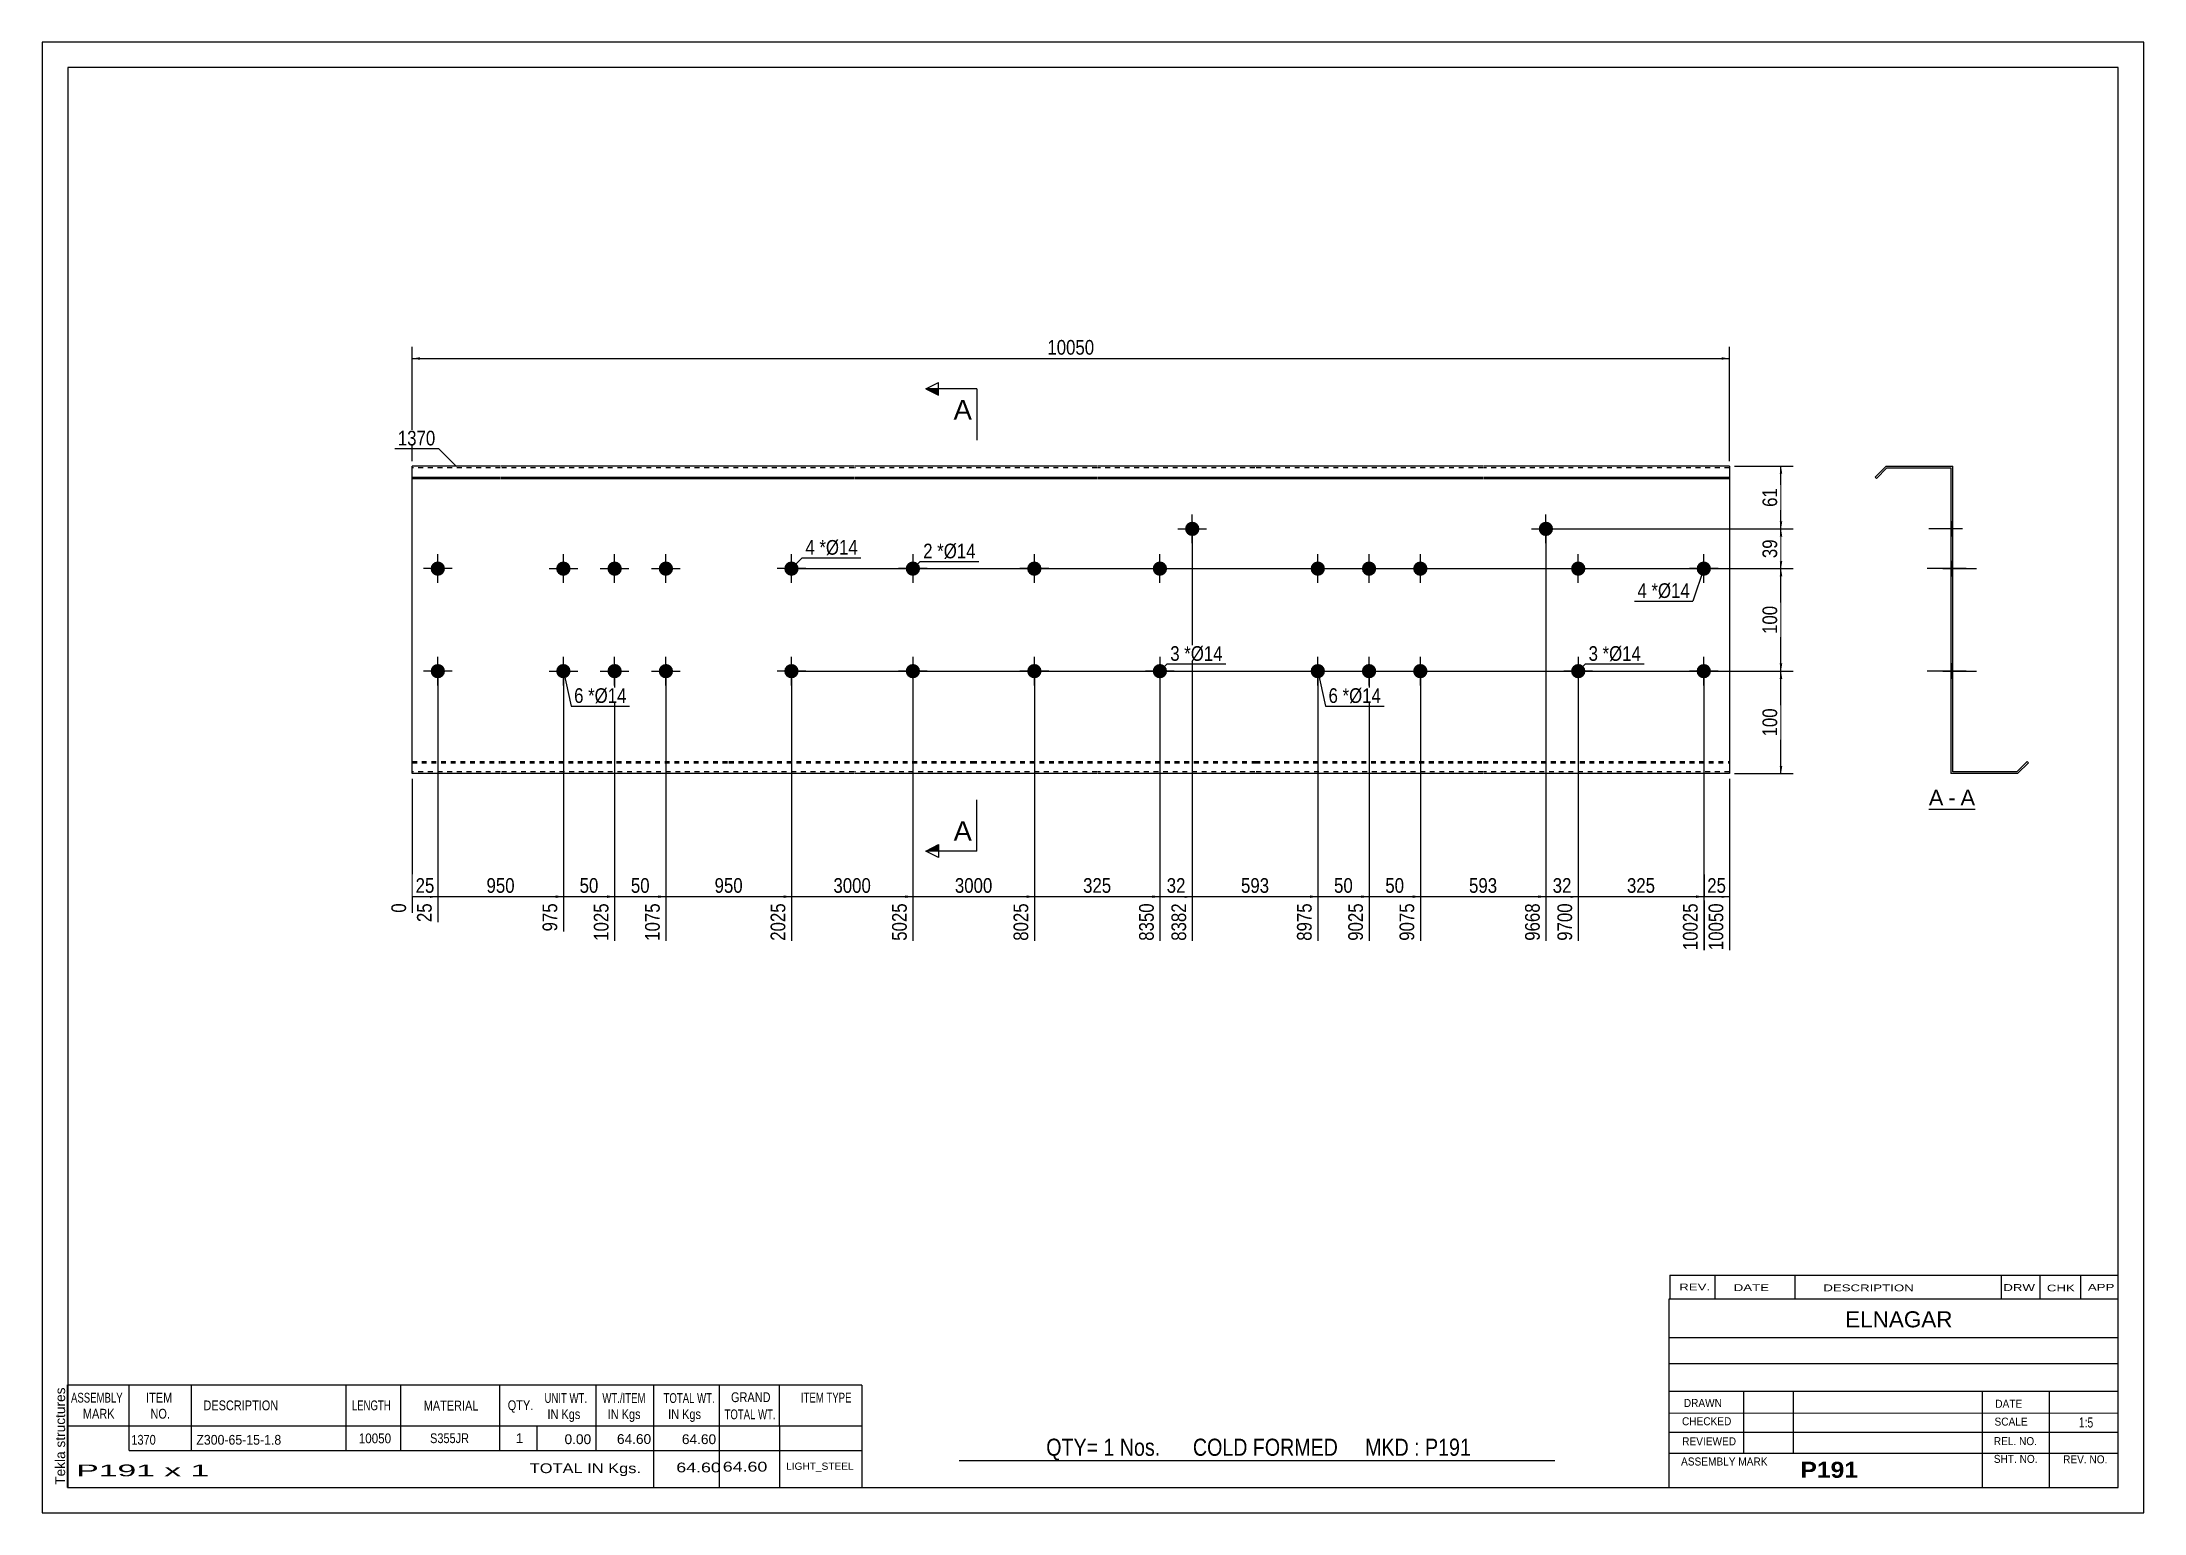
# Paper-space layout 'Layout1' of a CAD drawing. Header units: millimetres. Extents: x 0 to 410, y 0 to 287.
# The model-space entities are those that its viewports show. They can reach past a viewport. Long polylines and large blocks are cut down to what shows.
import ezdxf

# ---------------------------------------------------------------- set-up
doc = ezdxf.new("R2010")
doc.units = ezdxf.units.MM
doc.linetypes.add('DXK_LINE_DOT1', pattern=[1.8814, 0.9407, -0.9407])
doc.layers.add('Viewport layer', color=7, linetype='Continuous', plot=False)
doc.styles.add('Arial', font='ARIAL.TTF', dxfattribs={"height": 0.2})
doc.styles.add('Arial Bold', font='ARIALBD.TTF', dxfattribs={"height": 0.2})
doc.styles.add('Arial Narrow', font='ARIALN.TTF', dxfattribs={"height": 0.2})

# ---------------------------------------------------------------- blocks, each defined once
blk = doc.blocks.new('Unknown-627191426-1863')
at = {"color": 5, "linetype": 'Continuous'}
for p, q in [((332.8, 107.75), (-67.2, 107.75)), ((-67.2, 107.75), (-67.2, -169.25)), ((332.8, -169.25), (332.8, 107.75)), ((-67.2, -169.25), (332.8, -169.25))]:
    blk.add_line(p, q, dxfattribs=at)
at = {"color": 174, "linetype": 'Continuous', "style": 'Arial'}
blk.add_text('Tekla structures', height=1.9102, rotation=90, dxfattribs=at).set_placement((-67.7, -168.75))
blk = doc.blocks.new('Unknown-627191426-12 - 1237')
at = {"color": 7, "linetype": 'Continuous'}
blk.add_line((295.83, -36.95), (304.86, -36.95), dxfattribs=at)
at = {"color": 0, "linetype": 'Continuous'}
blk.add_wipeout([(298.67, -36.2), (298.67, -33), (295.83, -33), (295.83, -36.2)], dxfattribs=at)
blk.add_wipeout([(301.05, -36.2), (301.05, -33), (299.63, -33), (299.63, -36.2)], dxfattribs=at)
at = {"color": 96, "linetype": 'Continuous', "style": 'Arial'}
blk.add_text('A', height=3.06, dxfattribs=at).set_placement((295.83, -36.2))
at = {"color": 0, "linetype": 'Continuous'}
blk.add_wipeout([(304.86, -36.2), (304.86, -33), (302.01, -33), (302.01, -36.2)], dxfattribs=at)
at = {"color": 96, "linetype": 'Continuous', "style": 'Arial'}
for s, p in [('-', (299.63, -36.2)), ('A', (302.01, -36.2))]:
    blk.add_text(s, height=3.06, dxfattribs=at).set_placement(p)
blk = doc.blocks.new('Bolt-627191426-1223 - 1203')
at = {"linetype": 'Continuous'}
blk.add_hatch(color=3, dxfattribs=at).paths.add_polyline_path([(150.76, 17.76, -1), (153.56, 17.76, -1)])
at = {"color": 3, "linetype": 'Continuous'}
for p, q in [((152.16, 14.96), (152.16, 20.56)), ((149.36, 17.76), (154.96, 17.76))]:
    blk.add_line(p, q, dxfattribs=at)
blk = doc.blocks.new('Part-627191426-1218 - 1203')
at = {"color": 2, "linetype": 'Continuous'}
for p, q in [((0, -30), (0, 30)), ((17.19, 30), (0, 30)), ((61.68, 30), (17.29, 30)), ((86.17, 30), (61.78, 30)), ((109.07, 30), (86.27, 30)), ((133.56, 30), (109.17, 30)), ((164.36, 30), (133.66, 30)), ((208.85, 30), (164.46, 30)), ((239.65, 30), (208.95, 30)), ((256.94, 30), (239.75, 30)), ((256.94, 30), (256.94, 27.88)), ((0, 27.88), (17.19, 27.88)), ((0, 27.62), (17.19, 27.62)), ((17.29, 27.88), (61.68, 27.88)), ((17.29, 27.62), (61.68, 27.62)), ((61.78, 27.88), (86.17, 27.88)), ((61.78, 27.62), (86.17, 27.62)), ((86.27, 27.88), (109.07, 27.88)), ((86.27, 27.62), (109.07, 27.62)), ((109.17, 27.88), (133.56, 27.88)), ((109.17, 27.62), (133.56, 27.62)), ((133.66, 27.88), (164.36, 27.88)), ((133.66, 27.62), (164.36, 27.62)), ((164.46, 27.88), (208.85, 27.88)), ((164.46, 27.62), (208.85, 27.62)), ((208.95, 27.88), (239.65, 27.88)), ((208.95, 27.62), (239.65, 27.62)), ((239.75, 27.88), (256.94, 27.88)), ((239.75, 27.62), (256.94, 27.62)), ((256.94, 27.88), (256.94, -30)), ((17.19, -30), (0, -30)), ((61.68, -30), (17.29, -30)), ((86.17, -30), (61.78, -30)), ((109.07, -30), (86.27, -30)), ((133.56, -30), (109.17, -30)), ((164.36, -30), (133.66, -30)), ((208.85, -30), (164.46, -30)), ((239.65, -30), (208.95, -30)), ((256.94, -30), (239.75, -30))]:
    blk.add_line(p, q, dxfattribs=at)
at = {"color": 7, "linetype": 'DXK_LINE_DOT1'}
for p, q in [((17.19, 29.64), (0, 29.64)), ((61.68, 29.64), (17.29, 29.64)), ((86.17, 29.64), (61.78, 29.64)), ((109.07, 29.64), (86.27, 29.64)), ((133.56, 29.64), (109.17, 29.64)), ((164.36, 29.64), (133.66, 29.64)), ((208.85, 29.64), (164.46, 29.64)), ((239.65, 29.64), (208.95, 29.64)), ((256.94, 29.64), (239.75, 29.64)), ((0, -27.62), (17.19, -27.62)), ((0, -27.88), (17.19, -27.88)), ((17.29, -27.62), (61.68, -27.62)), ((17.29, -27.88), (61.68, -27.88)), ((61.78, -27.62), (86.17, -27.62)), ((61.78, -27.88), (86.17, -27.88)), ((86.27, -27.62), (109.07, -27.62)), ((86.27, -27.88), (109.07, -27.88)), ((109.17, -27.62), (133.56, -27.62)), ((109.17, -27.88), (133.56, -27.88)), ((133.66, -27.62), (164.36, -27.62)), ((133.66, -27.88), (164.36, -27.88)), ((164.46, -27.62), (208.85, -27.62)), ((164.46, -27.88), (208.85, -27.88)), ((208.95, -27.62), (239.65, -27.62)), ((208.95, -27.88), (239.65, -27.88)), ((239.75, -27.62), (256.94, -27.62)), ((239.75, -27.88), (256.94, -27.88)), ((17.19, -29.64), (0, -29.64)), ((61.68, -29.64), (17.29, -29.64)), ((86.17, -29.64), (61.78, -29.64)), ((109.07, -29.64), (86.27, -29.64)), ((133.56, -29.64), (109.17, -29.64)), ((164.36, -29.64), (133.66, -29.64)), ((208.85, -29.64), (164.46, -29.64)), ((239.65, -29.64), (208.95, -29.64)), ((256.94, -29.64), (239.75, -29.64))]:
    blk.add_line(p, q, dxfattribs=at)
blk = doc.blocks.new('Bolt-627191426-1219 - 1203')
at = {"linetype": 'Continuous'}
for points in [[(175.25, 10, -1), (178.05, 10, -1)], [(185.25, 10, -1), (188.05, 10, -1)], [(195.25, 10, -1), (198.05, 10, -1)], [(175.25, -10, -1), (178.05, -10, -1)], [(185.25, -10, -1), (188.05, -10, -1)], [(195.25, -10, -1), (198.05, -10, -1)]]:
    blk.add_hatch(color=3, dxfattribs=at).paths.add_polyline_path(points)
at = {"color": 3, "linetype": 'Continuous'}
for p, q in [((176.65, 7.2), (176.65, 12.8)), ((186.65, 7.2), (186.65, 12.8)), ((196.65, 7.2), (196.65, 12.8)), ((173.85, 10), (179.45, 10)), ((183.85, 10), (189.45, 10)), ((193.85, 10), (199.45, 10)), ((176.65, -12.8), (176.65, -7.2)), ((186.65, -12.8), (186.65, -7.2)), ((196.65, -12.8), (196.65, -7.2)), ((173.85, -10), (179.45, -10)), ((183.85, -10), (189.45, -10)), ((193.85, -10), (199.45, -10))]:
    blk.add_line(p, q, dxfattribs=at)
blk = doc.blocks.new('Bolt-627191426-1220 - 1203')
at = {"linetype": 'Continuous'}
blk.add_hatch(color=3, dxfattribs=at).paths.add_polyline_path([(147.25, -10, -1), (144.45, -10, -1)])
at = {"color": 3, "linetype": 'Continuous'}
for p, q in [((145.85, -7.2), (145.85, -12.8)), ((148.65, -10), (143.05, -10))]:
    blk.add_line(p, q, dxfattribs=at)
blk = doc.blocks.new('Bolt-627191426-1221 - 1203')
at = {"linetype": 'Continuous'}
blk.add_hatch(color=3, dxfattribs=at).paths.add_polyline_path([(144.45, 10, -1), (147.25, 10, -1)])
at = {"color": 3, "linetype": 'Continuous'}
for p, q in [((145.85, 7.2), (145.85, 12.8)), ((143.05, 10), (148.65, 10))]:
    blk.add_line(p, q, dxfattribs=at)
blk = doc.blocks.new('Bolt-627191426-1222 - 1203')
at = {"linetype": 'Continuous'}
blk.add_hatch(color=3, dxfattribs=at).paths.add_polyline_path([(219.74, 17.76, -1), (222.54, 17.76, -1)])
at = {"color": 3, "linetype": 'Continuous'}
for p, q in [((221.14, 14.96), (221.14, 20.56)), ((218.34, 17.76), (223.94, 17.76))]:
    blk.add_line(p, q, dxfattribs=at)
blk = doc.blocks.new('Bolt-627191426-1224 - 1203')
at = {"linetype": 'Continuous'}
for points in [[(28.09, 10, -1), (30.89, 10, -1)], [(38.09, 10, -1), (40.89, 10, -1)], [(48.09, 10, -1), (50.89, 10, -1)], [(28.09, -10, -1), (30.89, -10, -1)], [(38.09, -10, -1), (40.89, -10, -1)], [(48.09, -10, -1), (50.89, -10, -1)]]:
    blk.add_hatch(color=3, dxfattribs=at).paths.add_polyline_path(points)
at = {"color": 3, "linetype": 'Continuous'}
for p, q in [((29.49, 7.2), (29.49, 12.8)), ((39.49, 7.2), (39.49, 12.8)), ((49.49, 7.2), (49.49, 12.8)), ((26.69, 10), (32.29, 10)), ((36.69, 10), (42.29, 10)), ((46.69, 10), (52.29, 10)), ((29.49, -12.8), (29.49, -7.2)), ((39.49, -12.8), (39.49, -7.2)), ((49.49, -12.8), (49.49, -7.2)), ((26.69, -10), (32.29, -10)), ((36.69, -10), (42.29, -10)), ((46.69, -10), (52.29, -10))]:
    blk.add_line(p, q, dxfattribs=at)
blk = doc.blocks.new('Bolt-627191426-1225 - 1203')
at = {"linetype": 'Continuous'}
for points in [[(3.6, -10, -1), (6.4, -10, -1)], [(72.58, -10, -1), (75.38, -10, -1)]]:
    blk.add_hatch(color=3, dxfattribs=at).paths.add_polyline_path(points)
at = {"color": 3, "linetype": 'Continuous'}
for p, q in [((5, -12.8), (5, -7.2)), ((73.98, -12.8), (73.98, -7.2)), ((7.8, -10), (2.2, -10)), ((76.78, -10), (71.18, -10))]:
    blk.add_line(p, q, dxfattribs=at)
blk = doc.blocks.new('Bolt-627191426-1226 - 1203')
at = {"linetype": 'Continuous'}
for points in [[(3.6, 10, -1), (6.4, 10, -1)], [(72.58, 10, -1), (75.38, 10, -1)]]:
    blk.add_hatch(color=3, dxfattribs=at).paths.add_polyline_path(points)
at = {"color": 3, "linetype": 'Continuous'}
for p, q in [((5, 7.2), (5, 12.8)), ((73.98, 7.2), (73.98, 12.8)), ((7.8, 10), (2.2, 10)), ((76.78, 10), (71.18, 10))]:
    blk.add_line(p, q, dxfattribs=at)
blk = doc.blocks.new('Bolt-627191426-1227 - 1203')
at = {"linetype": 'Continuous'}
for points in [[(99.07, 10, -1), (96.27, 10, -1)], [(99.07, -10, -1), (96.27, -10, -1)]]:
    blk.add_hatch(color=3, dxfattribs=at).paths.add_polyline_path(points)
at = {"color": 3, "linetype": 'Continuous'}
for p, q in [((97.67, 12.8), (97.67, 7.2)), ((100.47, 10), (94.87, 10)), ((97.67, -7.2), (97.67, -12.8)), ((100.47, -10), (94.87, -10))]:
    blk.add_line(p, q, dxfattribs=at)
blk = doc.blocks.new('Bolt-627191426-1228 - 1203')
at = {"linetype": 'Continuous'}
blk.add_hatch(color=3, dxfattribs=at).paths.add_polyline_path([(226.05, 10, -1), (228.85, 10, -1)])
at = {"color": 3, "linetype": 'Continuous'}
for p, q in [((227.45, 7.2), (227.45, 12.8)), ((224.65, 10), (230.25, 10))]:
    blk.add_line(p, q, dxfattribs=at)
blk = doc.blocks.new('Bolt-627191426-1229 - 1203')
at = {"linetype": 'Continuous'}
blk.add_hatch(color=3, dxfattribs=at).paths.add_polyline_path([(228.85, -10, -1), (226.05, -10, -1)])
at = {"color": 3, "linetype": 'Continuous'}
for p, q in [((227.45, -7.2), (227.45, -12.8)), ((230.25, -10), (224.65, -10))]:
    blk.add_line(p, q, dxfattribs=at)
blk = doc.blocks.new('Bolt-627191426-1230 - 1203')
at = {"linetype": 'Continuous'}
for points in [[(119.96, 10, -1), (122.76, 10, -1)], [(250.54, 10, -1), (253.34, 10, -1)]]:
    blk.add_hatch(color=3, dxfattribs=at).paths.add_polyline_path(points)
at = {"color": 3, "linetype": 'Continuous'}
for p, q in [((121.36, 7.2), (121.36, 12.8)), ((251.94, 7.2), (251.94, 12.8)), ((124.16, 10), (118.56, 10)), ((254.74, 10), (249.14, 10))]:
    blk.add_line(p, q, dxfattribs=at)
blk = doc.blocks.new('Bolt-627191426-1231 - 1203')
at = {"linetype": 'Continuous'}
for points in [[(119.96, -10, -1), (122.76, -10, -1)], [(250.54, -10, -1), (253.34, -10, -1)]]:
    blk.add_hatch(color=3, dxfattribs=at).paths.add_polyline_path(points)
at = {"color": 3, "linetype": 'Continuous'}
for p, q in [((121.36, -12.8), (121.36, -7.2)), ((251.94, -12.8), (251.94, -7.2)), ((124.16, -10), (118.56, -10)), ((254.74, -10), (249.14, -10))]:
    blk.add_line(p, q, dxfattribs=at)
blk = doc.blocks.new('Bolt-627191426-1240 - 1237')
at = {"linetype": 'Continuous'}
for points in [[(300.16, 11.4), (300.16, 8.6), (300.52, 8.6), (300.52, 11.4)], [(300.16, 11.4), (300.16, 8.6), (300.52, 8.6), (300.52, 11.4)], [(300.16, 11.4), (300.16, 8.6), (300.52, 8.6), (300.52, 11.4)], [(300.16, -8.6), (300.16, -11.4), (300.52, -11.4), (300.52, -8.6)], [(300.16, -8.6), (300.16, -11.4), (300.52, -11.4), (300.52, -8.6)], [(300.16, -8.6), (300.16, -11.4), (300.52, -11.4), (300.52, -8.6)]]:
    blk.add_hatch(color=3, dxfattribs=at).paths.add_polyline_path(points)
at = {"color": 3, "linetype": 'Continuous'}
for p, q in [((303.12, 10), (295.52, 10)), ((303.12, 10), (295.52, 10)), ((303.12, 10), (295.52, 10)), ((300.52, 11.4), (300.16, 11.4)), ((300.52, 11.4), (300.16, 11.4)), ((300.52, 11.4), (300.16, 11.4)), ((300.52, 8.6), (300.16, 8.6)), ((300.52, 8.6), (300.16, 8.6)), ((300.52, 8.6), (300.16, 8.6)), ((303.12, -10), (295.52, -10)), ((303.12, -10), (295.52, -10)), ((303.12, -10), (295.52, -10)), ((300.52, -8.6), (300.16, -8.6)), ((300.52, -8.6), (300.16, -8.6)), ((300.52, -8.6), (300.16, -8.6)), ((300.52, -11.4), (300.16, -11.4)), ((300.52, -11.4), (300.16, -11.4)), ((300.52, -11.4), (300.16, -11.4))]:
    blk.add_line(p, q, dxfattribs=at)
blk = doc.blocks.new('Part-627191426-1239 - 1237')
at = {"color": 2, "linetype": 'Continuous'}
for p, q in [((287.52, 30), (285.4, 27.88)), ((285.65, 27.62), (287.67, 29.64)), ((287.52, 30), (300.52, 30)), ((287.67, 29.64), (300.16, 29.64)), ((300.16, 29.64), (300.16, -30)), ((300.52, -29.64), (300.52, 30)), ((285.4, 27.88), (285.65, 27.62)), ((315.03, -27.62), (313.01, -29.64)), ((313.16, -30), (315.28, -27.88)), ((315.28, -27.88), (315.03, -27.62)), ((313.16, -30), (300.16, -30)), ((313.01, -29.64), (300.52, -29.64))]:
    blk.add_line(p, q, dxfattribs=at)
blk = doc.blocks.new('Bolt-627191426-1241 - 1237')
at = {"linetype": 'Continuous'}
blk.add_hatch(color=3, dxfattribs=at).paths.add_polyline_path([(300.52, -11.4), (300.52, -8.6), (300.16, -8.6), (300.16, -11.4)])
at = {"color": 3, "linetype": 'Continuous'}
for p, q in [((300.52, -8.6), (300.16, -8.6)), ((302.12, -10), (300.16, -10)), ((300.52, -11.4), (300.16, -11.4))]:
    blk.add_line(p, q, dxfattribs=at)
blk = doc.blocks.new('Bolt-627191426-1242 - 1237')
at = {"linetype": 'Continuous'}
blk.add_hatch(color=3, dxfattribs=at).paths.add_polyline_path([(300.16, 11.4), (300.16, 8.6), (300.52, 8.6), (300.52, 11.4)])
at = {"color": 3, "linetype": 'Continuous'}
for p, q in [((302.42, 10), (295.82, 10)), ((300.52, 11.4), (300.16, 11.4)), ((300.52, 8.6), (300.16, 8.6))]:
    blk.add_line(p, q, dxfattribs=at)
blk = doc.blocks.new('Bolt-627191426-1243 - 1237')
at = {"linetype": 'Continuous'}
blk.add_hatch(color=3, dxfattribs=at).paths.add_polyline_path([(300.16, 19.16), (300.16, 16.36), (300.52, 16.36), (300.52, 19.16)])
at = {"color": 3, "linetype": 'Continuous'}
for p, q in [((302.42, 17.76), (295.82, 17.76)), ((300.52, 19.16), (300.16, 19.16)), ((300.52, 16.36), (300.16, 16.36))]:
    blk.add_line(p, q, dxfattribs=at)
blk = doc.blocks.new('Bolt-627191426-1244 - 1237')
at = {"linetype": 'Continuous'}
blk.add_hatch(color=3, dxfattribs=at).paths.add_polyline_path([(300.16, 19.16), (300.16, 16.36), (300.52, 16.36), (300.52, 19.16)])
at = {"color": 3, "linetype": 'Continuous'}
for p, q in [((302.42, 17.76), (295.82, 17.76)), ((300.52, 19.16), (300.16, 19.16)), ((300.52, 16.36), (300.16, 16.36))]:
    blk.add_line(p, q, dxfattribs=at)
blk = doc.blocks.new('Bolt-627191426-1245 - 1237')
at = {"linetype": 'Continuous'}
for points in [[(300.16, 11.4), (300.16, 8.6), (300.52, 8.6), (300.52, 11.4)], [(300.16, 11.4), (300.16, 8.6), (300.52, 8.6), (300.52, 11.4)], [(300.16, 11.4), (300.16, 8.6), (300.52, 8.6), (300.52, 11.4)], [(300.16, -8.6), (300.16, -11.4), (300.52, -11.4), (300.52, -8.6)], [(300.16, -8.6), (300.16, -11.4), (300.52, -11.4), (300.52, -8.6)], [(300.16, -8.6), (300.16, -11.4), (300.52, -11.4), (300.52, -8.6)]]:
    blk.add_hatch(color=3, dxfattribs=at).paths.add_polyline_path(points)
at = {"color": 3, "linetype": 'Continuous'}
for p, q in [((303.12, 10), (295.52, 10)), ((303.12, 10), (295.52, 10)), ((303.12, 10), (295.52, 10)), ((300.52, 11.4), (300.16, 11.4)), ((300.52, 11.4), (300.16, 11.4)), ((300.52, 11.4), (300.16, 11.4)), ((300.52, 8.6), (300.16, 8.6)), ((300.52, 8.6), (300.16, 8.6)), ((300.52, 8.6), (300.16, 8.6)), ((303.12, -10), (295.52, -10)), ((303.12, -10), (295.52, -10)), ((303.12, -10), (295.52, -10)), ((300.52, -8.6), (300.16, -8.6)), ((300.52, -8.6), (300.16, -8.6)), ((300.52, -8.6), (300.16, -8.6)), ((300.52, -11.4), (300.16, -11.4)), ((300.52, -11.4), (300.16, -11.4)), ((300.52, -11.4), (300.16, -11.4))]:
    blk.add_line(p, q, dxfattribs=at)
blk = doc.blocks.new('Bolt-627191426-1246 - 1237')
at = {"linetype": 'Continuous'}
blk.add_hatch(color=3, dxfattribs=at).paths.add_polyline_path([(300.16, -8.6), (300.16, -11.4), (300.52, -11.4), (300.52, -8.6)])
blk.add_hatch(color=3, dxfattribs=at).paths.add_polyline_path([(300.16, -8.6), (300.16, -11.4), (300.52, -11.4), (300.52, -8.6)])
at = {"color": 3, "linetype": 'Continuous'}
for p, q in [((298.56, -10), (305.16, -10)), ((298.56, -10), (305.16, -10)), ((300.16, -8.6), (300.52, -8.6)), ((300.16, -8.6), (300.52, -8.6)), ((300.16, -11.4), (300.52, -11.4)), ((300.16, -11.4), (300.52, -11.4))]:
    blk.add_line(p, q, dxfattribs=at)
blk = doc.blocks.new('Bolt-627191426-1247 - 1237')
at = {"linetype": 'Continuous'}
blk.add_hatch(color=3, dxfattribs=at).paths.add_polyline_path([(300.16, 11.4), (300.16, 8.6), (300.52, 8.6), (300.52, 11.4)])
blk.add_hatch(color=3, dxfattribs=at).paths.add_polyline_path([(300.16, 11.4), (300.16, 8.6), (300.52, 8.6), (300.52, 11.4)])
at = {"color": 3, "linetype": 'Continuous'}
for p, q in [((298.56, 10), (305.16, 10)), ((298.56, 10), (305.16, 10)), ((300.16, 11.4), (300.52, 11.4)), ((300.16, 11.4), (300.52, 11.4)), ((300.16, 8.6), (300.52, 8.6)), ((300.16, 8.6), (300.52, 8.6))]:
    blk.add_line(p, q, dxfattribs=at)
blk = doc.blocks.new('Bolt-627191426-1248 - 1237')
at = {"linetype": 'Continuous'}
for points in [[(300.52, 8.6), (300.52, 11.4), (300.16, 11.4), (300.16, 8.6)], [(300.52, -11.4), (300.52, -8.6), (300.16, -8.6), (300.16, -11.4)]]:
    blk.add_hatch(color=3, dxfattribs=at).paths.add_polyline_path(points)
at = {"color": 3, "linetype": 'Continuous'}
for p, q in [((300.52, 10), (296.16, 10)), ((300.52, 11.4), (300.16, 11.4)), ((300.52, 8.6), (300.16, 8.6)), ((300.52, -10), (296.16, -10)), ((300.52, -8.6), (300.16, -8.6)), ((300.52, -11.4), (300.16, -11.4))]:
    blk.add_line(p, q, dxfattribs=at)
blk = doc.blocks.new('Bolt-627191426-1249 - 1237')
at = {"linetype": 'Continuous'}
blk.add_hatch(color=3, dxfattribs=at).paths.add_polyline_path([(300.16, 11.4), (300.16, 8.6), (300.52, 8.6), (300.52, 11.4)])
at = {"color": 3, "linetype": 'Continuous'}
for p, q in [((302.42, 10), (295.82, 10)), ((300.52, 11.4), (300.16, 11.4)), ((300.52, 8.6), (300.16, 8.6))]:
    blk.add_line(p, q, dxfattribs=at)
blk = doc.blocks.new('Bolt-627191426-1250 - 1237')
at = {"linetype": 'Continuous'}
blk.add_hatch(color=3, dxfattribs=at).paths.add_polyline_path([(300.52, -11.4), (300.52, -8.6), (300.16, -8.6), (300.16, -11.4)])
at = {"color": 3, "linetype": 'Continuous'}
for p, q in [((300.52, -8.6), (300.16, -8.6)), ((302.12, -10), (300.16, -10)), ((300.52, -11.4), (300.16, -11.4))]:
    blk.add_line(p, q, dxfattribs=at)
blk = doc.blocks.new('Bolt-627191426-1251 - 1237')
at = {"linetype": 'Continuous'}
blk.add_hatch(color=3, dxfattribs=at).paths.add_polyline_path([(300.16, 11.4), (300.16, 8.6), (300.52, 8.6), (300.52, 11.4)])
blk.add_hatch(color=3, dxfattribs=at).paths.add_polyline_path([(300.16, 11.4), (300.16, 8.6), (300.52, 8.6), (300.52, 11.4)])
at = {"color": 3, "linetype": 'Continuous'}
for p, q in [((298.56, 10), (305.16, 10)), ((298.56, 10), (305.16, 10)), ((300.16, 11.4), (300.52, 11.4)), ((300.16, 11.4), (300.52, 11.4)), ((300.16, 8.6), (300.52, 8.6)), ((300.16, 8.6), (300.52, 8.6))]:
    blk.add_line(p, q, dxfattribs=at)
blk = doc.blocks.new('Bolt-627191426-1252 - 1237')
at = {"linetype": 'Continuous'}
blk.add_hatch(color=3, dxfattribs=at).paths.add_polyline_path([(300.16, -8.6), (300.16, -11.4), (300.52, -11.4), (300.52, -8.6)])
blk.add_hatch(color=3, dxfattribs=at).paths.add_polyline_path([(300.16, -8.6), (300.16, -11.4), (300.52, -11.4), (300.52, -8.6)])
at = {"color": 3, "linetype": 'Continuous'}
for p, q in [((298.56, -10), (305.16, -10)), ((298.56, -10), (305.16, -10)), ((300.16, -8.6), (300.52, -8.6)), ((300.16, -8.6), (300.52, -8.6)), ((300.16, -11.4), (300.52, -11.4)), ((300.16, -11.4), (300.52, -11.4))]:
    blk.add_line(p, q, dxfattribs=at)
blk = doc.blocks.new('StraightDimension-627191426-1279 - 1203')
at = {"linetype": 'Continuous'}
blk.add_hatch(color=7, dxfattribs=at).paths.add_polyline_path([(37.99, -53.75), (39.49, -54), (37.99, -54.25)])
at = {"color": 7, "linetype": 'Continuous'}
for p, q in [((29.49, -11), (29.49, -60.78)), ((39.49, -11), (39.49, -62.61)), ((29.49, -54), (39.49, -54))]:
    blk.add_line(p, q, dxfattribs=at)
at = {"color": 0}
blk.add_wipeout([(36.92, -53.85), (36.92, -49.65), (32.06, -49.65), (32.06, -53.85)], dxfattribs=at)
at = {"color": 0, "linetype": 'Continuous'}
blk.add_wipeout([(38.89, -54.7), (34.69, -54.7), (34.69, -63.21), (38.89, -63.21)], dxfattribs=at)
at = {"color": 3, "style": 'Arial Narrow'}
blk.add_text('50', height=2.863, dxfattribs=at).set_placement((32.66, -53.25))
at = {"color": 3, "linetype": 'Continuous', "style": 'Arial Narrow'}
blk.add_text('1025', height=2.863, rotation=90.0002, dxfattribs=at).set_placement((38.29, -62.61))
blk = doc.blocks.new('StraightDimension-627191426-1346 - 1203')
at = {"linetype": 'Continuous'}
for points in [[(266.75, -11.5), (267, -10), (267.25, -11.5)], [(267.25, -28.5), (267, -30), (266.75, -28.5)]]:
    blk.add_hatch(color=7, dxfattribs=at).paths.add_polyline_path(points)
at = {"color": 7, "linetype": 'Continuous'}
for p, q in [((74.98, -10), (269.4, -10)), ((267, -30), (267, -10)), ((257.94, -30), (269.4, -30))]:
    blk.add_line(p, q, dxfattribs=at)
at = {"color": 0}
blk.add_wipeout([(266.85, -16.66), (262.65, -16.66), (262.65, -23.34), (266.85, -23.34)], dxfattribs=at)
at = {"color": 3, "style": 'Arial Narrow'}
blk.add_text('100', height=2.863, rotation=90.0002, dxfattribs=at).set_placement((266.25, -22.74))
blk = doc.blocks.new('StraightDimension-627191426-1344 - 1203')
at = {"linetype": 'Continuous'}
for points in [[(266.75, 16.26), (267, 17.76), (267.25, 16.26)], [(267.25, 11.5), (267, 10), (266.75, 11.5)]]:
    blk.add_hatch(color=7, dxfattribs=at).paths.add_polyline_path(points)
at = {"color": 7, "linetype": 'Continuous'}
for p, q in [((222.14, 17.76), (269.4, 17.76)), ((267, 10), (267, 17.76)), ((74.98, 10), (269.4, 10))]:
    blk.add_line(p, q, dxfattribs=at)
at = {"color": 0}
blk.add_wipeout([(266.85, 16.31), (262.65, 16.31), (262.65, 11.45), (266.85, 11.45)], dxfattribs=at)
at = {"color": 3, "style": 'Arial Narrow'}
blk.add_text('39', height=2.863, rotation=90.0002, dxfattribs=at).set_placement((266.25, 12.05))
blk = doc.blocks.new('StraightDimension-627191426-1280 - 1203')
at = {"linetype": 'Continuous'}
blk.add_hatch(color=7, dxfattribs=at).paths.add_polyline_path([(27.99, -53.75), (29.49, -54), (27.99, -54.25)])
at = {"color": 7, "linetype": 'Continuous'}
for p, q in [((5, -11), (5, -58.96)), ((29.49, -11), (29.49, -60.78)), ((5, -54), (29.49, -54))]:
    blk.add_line(p, q, dxfattribs=at)
at = {"color": 0}
blk.add_wipeout([(20.59, -53.85), (20.59, -49.65), (13.9, -49.65), (13.9, -53.85)], dxfattribs=at)
at = {"color": 0, "linetype": 'Continuous'}
blk.add_wipeout([(28.89, -54.7), (24.69, -54.7), (24.69, -61.38), (28.89, -61.38)], dxfattribs=at)
at = {"color": 3, "style": 'Arial Narrow'}
blk.add_text('950', height=2.863, dxfattribs=at).set_placement((14.5, -53.25))
at = {"color": 3, "linetype": 'Continuous', "style": 'Arial Narrow'}
blk.add_text('975', height=2.863, rotation=90.0002, dxfattribs=at).set_placement((28.29, -60.78))
blk = doc.blocks.new('StraightDimension-627191426-1343 - 1203')
at = {"linetype": 'Continuous'}
for points in [[(266.75, 28.5), (267, 30), (267.25, 28.5)], [(267.25, 19.26), (267, 17.76), (266.75, 19.26)]]:
    blk.add_hatch(color=7, dxfattribs=at).paths.add_polyline_path(points)
at = {"color": 7, "linetype": 'Continuous'}
for p, q in [((257.94, 30), (269.4, 30)), ((267, 17.76), (267, 30)), ((222.14, 17.76), (269.4, 17.76))]:
    blk.add_line(p, q, dxfattribs=at)
at = {"color": 0}
blk.add_wipeout([(266.85, 26.31), (262.65, 26.31), (262.65, 21.45), (266.85, 21.45)], dxfattribs=at)
at = {"color": 3, "style": 'Arial Narrow'}
blk.add_text('61', height=2.863, rotation=90.0002, dxfattribs=at).set_placement((266.25, 22.05))
blk = doc.blocks.new('StraightDimension-627191426-1268 - 1203')
at = {"linetype": 'Continuous'}
blk.add_hatch(color=7, dxfattribs=at).paths.add_polyline_path([(225.95, -53.75), (227.45, -54), (225.95, -54.25)])
at = {"color": 7, "linetype": 'Continuous'}
for p, q in [((221.14, 16.76), (221.14, -62.61)), ((227.45, -11), (227.45, -62.61)), ((221.14, -54), (227.45, -54))]:
    blk.add_line(p, q, dxfattribs=at)
at = {"color": 0}
blk.add_wipeout([(226.72, -53.85), (226.72, -49.65), (221.87, -49.65), (221.87, -53.85)], dxfattribs=at)
at = {"color": 0, "linetype": 'Continuous'}
blk.add_wipeout([(226.85, -54.7), (222.65, -54.7), (222.65, -63.21), (226.85, -63.21)], dxfattribs=at)
at = {"color": 3, "style": 'Arial Narrow'}
blk.add_text('32', height=2.863, dxfattribs=at).set_placement((222.47, -53.25))
at = {"color": 3, "linetype": 'Continuous', "style": 'Arial Narrow'}
blk.add_text('9700', height=2.863, rotation=90.0002, dxfattribs=at).set_placement((226.25, -62.61))
blk = doc.blocks.new('StraightDimension-627191426-1266 - 1203')
at = {"linetype": 'Continuous'}
blk.add_hatch(color=7, dxfattribs=at).paths.add_polyline_path([(255.44, -53.75), (256.94, -54), (255.44, -54.25)])
at = {"color": 7, "linetype": 'Continuous'}
for p, q in [((251.94, -11), (251.94, -64.44)), ((256.94, -31), (256.94, -64.44)), ((251.94, -54), (256.94, -54))]:
    blk.add_line(p, q, dxfattribs=at)
at = {"color": 0}
blk.add_wipeout([(256.87, -53.85), (256.87, -49.65), (252.01, -49.65), (252.01, -53.85)], dxfattribs=at)
at = {"color": 0, "linetype": 'Continuous'}
blk.add_wipeout([(256.34, -54.7), (252.14, -54.7), (252.14, -65.04), (256.34, -65.04)], dxfattribs=at)
at = {"color": 3, "style": 'Arial Narrow'}
blk.add_text('25', height=2.863, dxfattribs=at).set_placement((252.61, -53.25))
at = {"color": 3, "linetype": 'Continuous', "style": 'Arial Narrow'}
blk.add_text('10050', height=2.863, rotation=90.0002, dxfattribs=at).set_placement((255.74, -64.44))
blk = doc.blocks.new('StraightDimension-627191426-1345 - 1203')
at = {"linetype": 'Continuous'}
for points in [[(266.75, 8.5), (267, 10), (267.25, 8.5)], [(267.25, -8.5), (267, -10), (266.75, -8.5)]]:
    blk.add_hatch(color=7, dxfattribs=at).paths.add_polyline_path(points)
at = {"color": 7, "linetype": 'Continuous'}
for p, q in [((74.98, 10), (269.4, 10)), ((267, -10), (267, 10)), ((74.98, -10), (269.4, -10))]:
    blk.add_line(p, q, dxfattribs=at)
at = {"color": 0}
blk.add_wipeout([(266.85, 3.34), (262.65, 3.34), (262.65, -3.34), (266.85, -3.34)], dxfattribs=at)
at = {"color": 3, "style": 'Arial Narrow'}
blk.add_text('100', height=2.863, rotation=90.0002, dxfattribs=at).set_placement((266.25, -2.74))
blk = doc.blocks.new('StraightDimension-627191426-1281 - 1203')
at = {"linetype": 'Continuous'}
blk.add_hatch(color=7, dxfattribs=at).paths.add_polyline_path([(3.5, -53.75), (5, -54), (3.5, -54.25)])
at = {"color": 7, "linetype": 'Continuous'}
for p, q in [((5, -11), (5, -58.96)), ((0, -31), (0, -57.13)), ((0, -54), (5, -54))]:
    blk.add_line(p, q, dxfattribs=at)
at = {"color": 0}
blk.add_wipeout([(4.93, -53.85), (4.93, -49.65), (0.07, -49.65), (0.07, -53.85)], dxfattribs=at)
at = {"color": 0, "linetype": 'Continuous'}
blk.add_wipeout([(4.4, -54.7), (0.2, -54.7), (0.2, -59.56), (4.4, -59.56)], dxfattribs=at)
blk.add_wipeout([(-0.6, -54.7), (-4.8, -54.7), (-4.8, -57.73), (-0.6, -57.73)], dxfattribs=at)
at = {"color": 3, "style": 'Arial Narrow'}
blk.add_text('25', height=2.863, dxfattribs=at).set_placement((0.67, -53.25))
at = {"color": 3, "linetype": 'Continuous', "style": 'Arial Narrow'}
for s, height, p in [('0', 2.86, (-1.2, -57.13)), ('25', 2.863, (3.8, -58.96))]:
    blk.add_text(s, height=height, rotation=90.0002, dxfattribs=at).set_placement(p)
blk = doc.blocks.new('StraightDimension-627191426-1274 - 1203')
at = {"linetype": 'Continuous'}
blk.add_hatch(color=7, dxfattribs=at).paths.add_polyline_path([(144.35, -53.75), (145.85, -54), (144.35, -54.25)])
at = {"color": 7, "linetype": 'Continuous'}
for p, q in [((121.36, -11), (121.36, -62.61)), ((145.85, -11), (145.85, -62.61)), ((121.36, -54), (145.85, -54))]:
    blk.add_line(p, q, dxfattribs=at)
at = {"color": 0}
blk.add_wipeout([(136.95, -53.85), (136.95, -49.65), (130.27, -49.65), (130.27, -53.85)], dxfattribs=at)
at = {"color": 0, "linetype": 'Continuous'}
blk.add_wipeout([(145.25, -54.7), (141.05, -54.7), (141.05, -63.21), (145.25, -63.21)], dxfattribs=at)
at = {"color": 3, "style": 'Arial Narrow'}
blk.add_text('325', height=2.863, dxfattribs=at).set_placement((130.87, -53.25))
at = {"color": 3, "linetype": 'Continuous', "style": 'Arial Narrow'}
blk.add_text('8350', height=2.863, rotation=90.0002, dxfattribs=at).set_placement((144.65, -62.61))
blk = doc.blocks.new('StraightDimension-627191426-1267 - 1203')
at = {"linetype": 'Continuous'}
blk.add_hatch(color=7, dxfattribs=at).paths.add_polyline_path([(250.44, -53.75), (251.94, -54), (250.44, -54.25)])
at = {"color": 7, "linetype": 'Continuous'}
for p, q in [((227.45, -11), (227.45, -62.61)), ((251.94, -11), (251.94, -64.44)), ((227.45, -54), (251.94, -54))]:
    blk.add_line(p, q, dxfattribs=at)
at = {"color": 0}
blk.add_wipeout([(243.04, -53.85), (243.04, -49.65), (236.35, -49.65), (236.35, -53.85)], dxfattribs=at)
at = {"color": 0, "linetype": 'Continuous'}
blk.add_wipeout([(251.34, -54.7), (247.14, -54.7), (247.14, -65.04), (251.34, -65.04)], dxfattribs=at)
at = {"color": 3, "style": 'Arial Narrow'}
blk.add_text('325', height=2.863, dxfattribs=at).set_placement((236.95, -53.25))
at = {"color": 3, "linetype": 'Continuous', "style": 'Arial Narrow'}
blk.add_text('10025', height=2.863, rotation=90.0002, dxfattribs=at).set_placement((250.74, -64.44))
blk = doc.blocks.new('StraightDimension-627191426-1269 - 1203')
at = {"linetype": 'Continuous'}
blk.add_hatch(color=7, dxfattribs=at).paths.add_polyline_path([(219.64, -53.75), (221.14, -54), (219.64, -54.25)])
at = {"color": 7, "linetype": 'Continuous'}
for p, q in [((221.14, 16.76), (221.14, -62.61)), ((196.65, -11), (196.65, -62.61)), ((196.65, -54), (221.14, -54))]:
    blk.add_line(p, q, dxfattribs=at)
at = {"color": 0}
blk.add_wipeout([(212.24, -53.85), (212.24, -49.65), (205.55, -49.65), (205.55, -53.85)], dxfattribs=at)
at = {"color": 0, "linetype": 'Continuous'}
blk.add_wipeout([(220.54, -54.7), (216.34, -54.7), (216.34, -63.21), (220.54, -63.21)], dxfattribs=at)
at = {"color": 3, "style": 'Arial Narrow'}
blk.add_text('593', height=2.863, dxfattribs=at).set_placement((206.15, -53.25))
at = {"color": 3, "linetype": 'Continuous', "style": 'Arial Narrow'}
blk.add_text('9668', height=2.863, rotation=90.0002, dxfattribs=at).set_placement((219.94, -62.61))
blk = doc.blocks.new('StraightDimension-627191426-1270 - 1203')
at = {"linetype": 'Continuous'}
blk.add_hatch(color=7, dxfattribs=at).paths.add_polyline_path([(195.15, -53.75), (196.65, -54), (195.15, -54.25)])
at = {"color": 7, "linetype": 'Continuous'}
for p, q in [((186.65, -11), (186.65, -62.61)), ((196.65, -11), (196.65, -62.61)), ((186.65, -54), (196.65, -54))]:
    blk.add_line(p, q, dxfattribs=at)
at = {"color": 0}
blk.add_wipeout([(194.08, -53.85), (194.08, -49.65), (189.22, -49.65), (189.22, -53.85)], dxfattribs=at)
at = {"color": 0, "linetype": 'Continuous'}
blk.add_wipeout([(196.05, -54.7), (191.85, -54.7), (191.85, -63.21), (196.05, -63.21)], dxfattribs=at)
at = {"color": 3, "style": 'Arial Narrow'}
blk.add_text('50', height=2.863, dxfattribs=at).set_placement((189.82, -53.25))
at = {"color": 3, "linetype": 'Continuous', "style": 'Arial Narrow'}
blk.add_text('9075', height=2.863, rotation=90.0002, dxfattribs=at).set_placement((195.45, -62.61))
blk = doc.blocks.new('StraightDimension-627191426-1271 - 1203')
at = {"linetype": 'Continuous'}
blk.add_hatch(color=7, dxfattribs=at).paths.add_polyline_path([(185.15, -53.75), (186.65, -54), (185.15, -54.25)])
at = {"color": 7, "linetype": 'Continuous'}
for p, q in [((176.65, -11), (176.65, -62.61)), ((186.65, -11), (186.65, -62.61)), ((176.65, -54), (186.65, -54))]:
    blk.add_line(p, q, dxfattribs=at)
at = {"color": 0}
blk.add_wipeout([(184.08, -53.85), (184.08, -49.65), (179.22, -49.65), (179.22, -53.85)], dxfattribs=at)
at = {"color": 0, "linetype": 'Continuous'}
blk.add_wipeout([(186.05, -54.7), (181.85, -54.7), (181.85, -63.21), (186.05, -63.21)], dxfattribs=at)
at = {"color": 3, "style": 'Arial Narrow'}
blk.add_text('50', height=2.863, dxfattribs=at).set_placement((179.82, -53.25))
at = {"color": 3, "linetype": 'Continuous', "style": 'Arial Narrow'}
blk.add_text('9025', height=2.863, rotation=90.0002, dxfattribs=at).set_placement((185.45, -62.61))
blk = doc.blocks.new('StraightDimension-627191426-1272 - 1203')
at = {"linetype": 'Continuous'}
blk.add_hatch(color=7, dxfattribs=at).paths.add_polyline_path([(175.15, -53.75), (176.65, -54), (175.15, -54.25)])
at = {"color": 7, "linetype": 'Continuous'}
for p, q in [((152.16, 16.76), (152.16, -62.61)), ((176.65, -11), (176.65, -62.61)), ((152.16, -54), (176.65, -54))]:
    blk.add_line(p, q, dxfattribs=at)
at = {"color": 0}
blk.add_wipeout([(167.75, -53.85), (167.75, -49.65), (161.07, -49.65), (161.07, -53.85)], dxfattribs=at)
at = {"color": 0, "linetype": 'Continuous'}
blk.add_wipeout([(176.05, -54.7), (171.85, -54.7), (171.85, -63.21), (176.05, -63.21)], dxfattribs=at)
at = {"color": 3, "style": 'Arial Narrow'}
blk.add_text('593', height=2.863, dxfattribs=at).set_placement((161.67, -53.25))
at = {"color": 3, "linetype": 'Continuous', "style": 'Arial Narrow'}
blk.add_text('8975', height=2.863, rotation=90.0002, dxfattribs=at).set_placement((175.45, -62.61))
blk = doc.blocks.new('StraightDimension-627191426-1273 - 1203')
at = {"linetype": 'Continuous'}
blk.add_hatch(color=7, dxfattribs=at).paths.add_polyline_path([(150.66, -53.75), (152.16, -54), (150.66, -54.25)])
at = {"color": 7, "linetype": 'Continuous'}
for p, q in [((152.16, 16.76), (152.16, -62.61)), ((145.85, -11), (145.85, -62.61)), ((145.85, -54), (152.16, -54))]:
    blk.add_line(p, q, dxfattribs=at)
at = {"color": 0}
blk.add_wipeout([(151.44, -53.85), (151.44, -49.65), (146.58, -49.65), (146.58, -53.85)], dxfattribs=at)
at = {"color": 0, "linetype": 'Continuous'}
blk.add_wipeout([(151.56, -54.7), (147.36, -54.7), (147.36, -63.21), (151.56, -63.21)], dxfattribs=at)
at = {"color": 3, "style": 'Arial Narrow'}
blk.add_text('32', height=2.863, dxfattribs=at).set_placement((147.18, -53.25))
at = {"color": 3, "linetype": 'Continuous', "style": 'Arial Narrow'}
blk.add_text('8382', height=2.863, rotation=90.0002, dxfattribs=at).set_placement((150.96, -62.61))
blk = doc.blocks.new('StraightDimension-627191426-1275 - 1203')
at = {"linetype": 'Continuous'}
blk.add_hatch(color=7, dxfattribs=at).paths.add_polyline_path([(119.86, -53.75), (121.36, -54), (119.86, -54.25)])
at = {"color": 7, "linetype": 'Continuous'}
for p, q in [((97.67, -11), (97.67, -62.61)), ((121.36, -11), (121.36, -62.61)), ((97.67, -54), (121.36, -54))]:
    blk.add_line(p, q, dxfattribs=at)
at = {"color": 0}
blk.add_wipeout([(113.77, -53.85), (113.77, -49.65), (105.26, -49.65), (105.26, -53.85)], dxfattribs=at)
at = {"color": 0, "linetype": 'Continuous'}
blk.add_wipeout([(120.76, -54.7), (116.56, -54.7), (116.56, -63.21), (120.76, -63.21)], dxfattribs=at)
at = {"color": 3, "style": 'Arial Narrow'}
blk.add_text('3000', height=2.863, dxfattribs=at).set_placement((105.86, -53.25))
at = {"color": 3, "linetype": 'Continuous', "style": 'Arial Narrow'}
blk.add_text('8025', height=2.863, rotation=90.0002, dxfattribs=at).set_placement((120.16, -62.61))
blk = doc.blocks.new('StraightDimension-627191426-1276 - 1203')
at = {"linetype": 'Continuous'}
blk.add_hatch(color=7, dxfattribs=at).paths.add_polyline_path([(96.17, -53.75), (97.67, -54), (96.17, -54.25)])
at = {"color": 7, "linetype": 'Continuous'}
for p, q in [((73.98, -11), (73.98, -62.61)), ((97.67, -11), (97.67, -62.61)), ((73.98, -54), (97.67, -54))]:
    blk.add_line(p, q, dxfattribs=at)
at = {"color": 0}
blk.add_wipeout([(90.08, -53.85), (90.08, -49.65), (81.57, -49.65), (81.57, -53.85)], dxfattribs=at)
at = {"color": 0, "linetype": 'Continuous'}
blk.add_wipeout([(97.07, -54.7), (92.87, -54.7), (92.87, -63.21), (97.07, -63.21)], dxfattribs=at)
at = {"color": 3, "style": 'Arial Narrow'}
blk.add_text('3000', height=2.863, dxfattribs=at).set_placement((82.17, -53.25))
at = {"color": 3, "linetype": 'Continuous', "style": 'Arial Narrow'}
blk.add_text('5025', height=2.863, rotation=90.0002, dxfattribs=at).set_placement((96.47, -62.61))
blk = doc.blocks.new('StraightDimension-627191426-1277 - 1203')
at = {"linetype": 'Continuous'}
blk.add_hatch(color=7, dxfattribs=at).paths.add_polyline_path([(72.48, -53.75), (73.98, -54), (72.48, -54.25)])
at = {"color": 7, "linetype": 'Continuous'}
for p, q in [((49.49, -11), (49.49, -62.61)), ((73.98, -11), (73.98, -62.61)), ((49.49, -54), (73.98, -54))]:
    blk.add_line(p, q, dxfattribs=at)
at = {"color": 0}
blk.add_wipeout([(65.07, -53.85), (65.07, -49.65), (58.39, -49.65), (58.39, -53.85)], dxfattribs=at)
at = {"color": 0, "linetype": 'Continuous'}
blk.add_wipeout([(73.38, -54.7), (69.18, -54.7), (69.18, -63.21), (73.38, -63.21)], dxfattribs=at)
at = {"color": 3, "style": 'Arial Narrow'}
blk.add_text('950', height=2.863, dxfattribs=at).set_placement((58.99, -53.25))
at = {"color": 3, "linetype": 'Continuous', "style": 'Arial Narrow'}
blk.add_text('2025', height=2.863, rotation=90.0002, dxfattribs=at).set_placement((72.78, -62.61))
blk = doc.blocks.new('StraightDimension-627191426-1278 - 1203')
at = {"linetype": 'Continuous'}
blk.add_hatch(color=7, dxfattribs=at).paths.add_polyline_path([(47.99, -53.75), (49.49, -54), (47.99, -54.25)])
at = {"color": 7, "linetype": 'Continuous'}
for p, q in [((39.49, -11), (39.49, -62.61)), ((49.49, -11), (49.49, -62.61)), ((39.49, -54), (49.49, -54))]:
    blk.add_line(p, q, dxfattribs=at)
at = {"color": 0}
blk.add_wipeout([(46.92, -53.85), (46.92, -49.65), (42.06, -49.65), (42.06, -53.85)], dxfattribs=at)
at = {"color": 0, "linetype": 'Continuous'}
blk.add_wipeout([(48.89, -54.7), (44.69, -54.7), (44.69, -63.21), (48.89, -63.21)], dxfattribs=at)
at = {"color": 3, "style": 'Arial Narrow'}
blk.add_text('50', height=2.863, dxfattribs=at).set_placement((42.66, -53.25))
at = {"color": 3, "linetype": 'Continuous', "style": 'Arial Narrow'}
blk.add_text('1075', height=2.863, rotation=90.0002, dxfattribs=at).set_placement((48.29, -62.61))
blk = doc.blocks.new('StraightDimension-627191426-1373 - 1203')
at = {"linetype": 'Continuous'}
for points in [[(1.5, 50.75), (0, 51), (1.5, 51.25)], [(255.44, 51.25), (256.94, 51), (255.44, 50.75)]]:
    blk.add_hatch(color=7, dxfattribs=at).paths.add_polyline_path(points)
at = {"color": 7, "linetype": 'Continuous'}
for p, q in [((0, 31), (0, 53.25)), ((0, 51), (256.94, 51)), ((256.94, 31), (256.94, 53.25))]:
    blk.add_line(p, q, dxfattribs=at)
at = {"color": 0}
blk.add_wipeout([(133.64, 51.15), (133.64, 55.35), (123.3, 55.35), (123.3, 51.15)], dxfattribs=at)
at = {"color": 3, "style": 'Arial Narrow'}
blk.add_text('10050', height=2.863, dxfattribs=at).set_placement((123.9, 51.75))
blk = doc.blocks.new('CBS_BOM-627191426-1887')
at = {"color": 7, "linetype": 'Continuous'}
for p, q in [((-67.23, -157.28), (-67.23, -149.28)), ((-67.23, -149.28), (87.69, -149.28)), ((-55.23, -157.28), (-55.23, -149.28)), ((-43.04, -157.28), (-43.04, -149.28)), ((-12.88, -157.28), (-12.88, -149.28)), ((-2.2, -157.28), (-2.2, -149.28)), ((17.12, -157.28), (17.12, -149.28)), ((35.92, -157.28), (35.92, -149.28)), ((47.13, -157.28), (47.13, -149.28)), ((59.92, -157.28), (59.92, -149.28)), ((71.67, -157.28), (71.67, -149.28)), ((87.69, -149.29), (87.69, -157.27)), ((-67.23, -157.28), (87.69, -157.28)), ((-67.23, -162.08), (-67.23, -157.28)), ((-55.23, -162.08), (-55.23, -157.28)), ((-43.04, -162.08), (-43.04, -157.28)), ((-12.88, -162.08), (-12.88, -157.28)), ((-2.2, -162.08), (-2.2, -157.28)), ((17.12, -162.08), (17.12, -157.28)), ((24.38, -162.08), (24.38, -157.28)), ((35.92, -162.08), (35.92, -157.28)), ((47.13, -162.08), (47.13, -157.28)), ((59.92, -162.08), (59.92, -157.28)), ((71.69, -162.08), (71.69, -157.28)), ((87.69, -157.28), (87.69, -162.08)), ((-67.23, -169.28), (-67.23, -162.1)), ((-55.23, -162.08), (87.69, -162.08)), ((47.13, -169.28), (47.13, -162.1)), ((59.92, -169.28), (59.92, -162.1)), ((71.73, -169.28), (71.73, -162.1)), ((87.69, -162.08), (87.69, -169.28)), ((-67.23, -169.28), (87.69, -169.28))]:
    blk.add_line(p, q, dxfattribs=at)
at = {"color": 3, "linetype": 'Continuous', "style": 'Arial'}
for s, height, width, p in [('ASSEMBLY', 1.91, 0.7, (-66.55, -152.71)), ('ITEM', 1.91, 0.8, (-51.9, -152.71)), ('UNIT WT.', 1.91, 0.7, (25.81, -152.78)), ('WT./ITEM', 1.91, 0.7, (37.1, -152.78)), ('TOTAL WT.', 1.91, 0.7, (49.04, -152.78)), ('GRAND', 1.91, 0.8, (62.19, -152.62)), ('ITEM TYPE', 1.91, 0.7, (75.83, -152.7)), ('MARK', 1.91, 0.8, (-64.23, -155.84)), ('NO.', 1.91, 0.8, (-51.05, -155.84)), ('DESCRIPTION', 1.9102, 0.8, (-40.72, -154.21)), ('LENGTH', 1.91, 0.7, (-11.77, -154.21)), ('MATERIAL', 1.91, 0.8, (2.25, -154.26)), ('QTY.', 1.91, 0.8, (18.64, -154.18)), ('IN Kgs', 1.91, 0.8, (26.39, -155.92)), ('IN Kgs', 1.91, 0.8, (38.14, -155.92)), ('IN Kgs', 1.91, 0.8, (49.93, -155.92)), ('TOTAL WT.', 1.91, 0.7, (60.93, -155.96))]:
    blk.add_text(s, height=height, dxfattribs=dict(at, width=width)).set_placement(p)
at = {"color": 7, "linetype": 'Continuous', "style": 'Arial'}
for s, height, width, p in [('1370', 1.91, 0.8, (-54.77, -160.93)), ('Z300-65-15-1.8', 1.9102, 0.9, (-42.1, -160.93)), ('10050', 1.91, 0.85, (-10.42, -160.65)), ('S355JR', 1.91, 0.8, (3.49, -160.62))]:
    blk.add_text(s, height=height, dxfattribs=dict(at, width=width)).set_placement(p)
for s, p in [('1', (20.21, -160.62)), ('0.00', (29.72, -160.81)), ('64.60', (39.94, -160.78)), ('64.60', (52.61, -160.81))]:
    blk.add_text(s, height=1.91, dxfattribs=at).set_placement(p)
at = {"color": 6, "linetype": 'Continuous', "style": 'Arial'}
for s, height, width, p in [('P191 x 1', 2.292, 2.05, (-65.51, -167.09)), ('TOTAL IN Kgs.', 1.9102, 1.2, (22.93, -166.48)), ('64.60', 1.91, 1.3, (51.52, -166.33)), ('64.60', 1.91, 1.3, (60.59, -166.17))]:
    blk.add_text(s, height=height, dxfattribs=dict(at, width=width)).set_placement(p)
blk.add_text('LIGHT_STEEL', height=1.4135, dxfattribs=at).set_placement((72.94, -165.83))
blk = doc.blocks.new('CBS_CALLOFF-627191426-1888')
at = {"color": 7, "linetype": 'Continuous'}
blk.add_line((106.68, -163.98), (222.91, -164), dxfattribs=at)
at = {"color": 3, "linetype": 'Continuous', "style": 'Arial Narrow'}
blk.add_text('QTY= 1 Nos.      COLD FORMED     MKD : P191', height=3.3405, dxfattribs=at).set_placement((123.68, -163.09))
blk = doc.blocks.new('CBS_NAME_BLOG-627191426-1889')
at = {"color": 7, "linetype": 'Continuous'}
for p, q in [((245.21, -132.5), (332.73, -132.5)), ((245.21, -169.21), (245.21, -132.5)), ((245.21, -140.04), (332.73, -140.04)), ((245.28, -145.09), (332.8, -145.09)), ((245.21, -150.46), (332.73, -150.46)), ((259.73, -162.57), (259.73, -150.47)), ((269.42, -162.54), (269.42, -150.47)), ((306.33, -169.21), (306.33, -150.48)), ((319.38, -169.21), (319.38, -150.47)), ((245.22, -154.76), (332.8, -154.74)), ((245.21, -158.51), (332.73, -158.51)), ((245.21, -162.55), (332.73, -162.55)), ((245.21, -169.25), (332.8, -169.25))]:
    blk.add_line(p, q, dxfattribs=at)
at = {"color": 3, "linetype": 'Continuous', "style": 'Arial'}
blk.add_text('ELNAGAR', height=3.133, dxfattribs=at).set_placement((279.53, -138.03))
at = {"color": 3, "linetype": 'Continuous'}
for s, height, style, width, p in [('CHECKED', 1.566, 'Arial', 0.9, (247.69, -157.14)), ('DRAWN', 1.566, 'Arial', 0.9, (248.04, -153.57)), ('SCALE', 1.566, 'Arial', 0.9, (308.65, -157.21)), ('DATE', 1.566, 'Arial', 0.9, (308.8, -153.73)), ('1:5', 1.957, 'Arial Narrow', 0.9, (325.1, -157.57)), ('REVIEWED', 1.566, 'Arial', 0.9, (247.73, -161.06)), ('REL. NO.', 1.566, 'Arial', 0.9, (308.51, -161.01)), ('ASSEMBLY MARK', 1.5663, 'Arial', 0.9, (247.51, -164.99)), ('SHT. NO.', 1.566, 'Arial', 0.9, (308.51, -164.48)), ('REV. NO.', 1.566, 'Arial', 0.9, (322.03, -164.57)), ('P191', 3.131, 'Arial Bold', 1.1, (270.79, -167.39))]:
    blk.add_text(s, height=height, dxfattribs=dict(at, style=style, width=width)).set_placement(p)
blk = doc.blocks.new('CBS_REVISION-627191426-1890')
at = {"color": 7, "linetype": 'Continuous'}
for p, q in [((245.29, -127.87), (332.79, -127.87)), ((245.29, -127.87), (245.29, -132.5)), ((254.09, -127.87), (254.09, -132.5)), ((269.68, -127.87), (269.68, -132.44)), ((309.94, -127.87), (309.94, -132.5)), ((317.48, -127.87), (317.48, -132.5)), ((325.43, -127.87), (325.43, -132.5)), ((245.29, -132.5), (332.79, -132.5))]:
    blk.add_line(p, q, dxfattribs=at)
at = {"color": 7, "style": 'Arial Narrow', "width": 1.7}
for s, height, p in [('REV.', 1.326, (247.15, -130.82)), ('DATE', 1.326, (257.78, -130.94)), ('DESCRIPTION', 1.3257, (275.26, -130.99)), ('DRW', 1.326, (310.37, -130.93)), ('CHK', 1.326, (318.86, -131.02)), ('APP', 1.326, (326.86, -130.87))]:
    blk.add_text(s, height=height, dxfattribs=at).set_placement(p)
blk = doc.blocks.new('Mark-627191426-1411 - 1203')
at = {"color": 0}
blk.add_wipeout([(101.51, 12.01), (101.51, 15.01), (99.68, 15.01), (99.68, 12.01)], dxfattribs=at)
blk.add_wipeout([(101.51, 12.01), (101.51, 15.01), (99.68, 15.01), (99.68, 12.01)], dxfattribs=at)
at = {"color": 7, "linetype": 'Continuous'}
blk.add_line((97.67, 10), (99.08, 11.41), dxfattribs=at)
at = {"color": 0}
blk.add_wipeout([(103.69, 12.01), (103.69, 15.01), (102.41, 15.01), (102.41, 12.01)], dxfattribs=at)
blk.add_wipeout([(103.69, 12.01), (103.69, 15.01), (102.41, 15.01), (102.41, 12.01)], dxfattribs=at)
at = {"color": 3, "style": 'Arial Narrow'}
blk.add_text('2', height=2.86, dxfattribs=at).set_placement((99.68, 12.01))
at = {"color": 0}
blk.add_wipeout([(109.9, 12.01), (109.9, 15.01), (103.69, 15.01), (103.69, 12.01)], dxfattribs=at)
blk.add_wipeout([(109.9, 12.01), (109.9, 15.01), (103.69, 15.01), (103.69, 12.01)], dxfattribs=at)
at = {"color": 7, "linetype": 'Continuous'}
blk.add_line((99.08, 11.41), (110.5, 11.41), dxfattribs=at)
at = {"color": 3, "style": 'Arial Narrow'}
for s, height, p in [('*', 2.86, (102.41, 12.01)), ('Ø14', 2.863, (103.69, 12.01))]:
    blk.add_text(s, height=height, dxfattribs=at).set_placement(p)
blk = doc.blocks.new('MarkSet-627191426-1406 - 1203')
at = {"color": 0}
blk.add_wipeout([(240.83, 4.28), (240.83, 7.28), (239, 7.28), (239, 4.28)], dxfattribs=at)
blk.add_wipeout([(240.83, 4.28), (240.83, 7.28), (239, 7.28), (239, 4.28)], dxfattribs=at)
blk.add_wipeout([(243, 4.28), (243, 7.28), (241.73, 7.28), (241.73, 4.28)], dxfattribs=at)
blk.add_wipeout([(243, 4.28), (243, 7.28), (241.73, 7.28), (241.73, 4.28)], dxfattribs=at)
at = {"color": 3, "style": 'Arial Narrow'}
blk.add_text('4', height=2.86, dxfattribs=at).set_placement((239, 4.28))
at = {"color": 0}
blk.add_wipeout([(249.22, 4.28), (249.22, 7.28), (243, 7.28), (243, 4.28)], dxfattribs=at)
blk.add_wipeout([(249.22, 4.28), (249.22, 7.28), (243, 7.28), (243, 4.28)], dxfattribs=at)
at = {"color": 7, "linetype": 'Continuous'}
for p in [(251.94, 10), (238.4, 3.68)]:
    blk.add_line(p, (249.82, 3.68), dxfattribs=at)
at = {"color": 3, "style": 'Arial Narrow'}
for s, height, p in [('*', 2.86, (241.73, 4.28)), ('Ø14', 2.863, (243, 4.28))]:
    blk.add_text(s, height=height, dxfattribs=at).set_placement(p)
blk = doc.blocks.new('Mark-627191426-1410 - 1203')
at = {"color": 0}
blk.add_wipeout([(33.42, -16.2), (33.42, -13.2), (31.59, -13.2), (31.59, -16.2)], dxfattribs=at)
blk.add_wipeout([(33.42, -16.2), (33.42, -13.2), (31.59, -13.2), (31.59, -16.2)], dxfattribs=at)
at = {"color": 7, "linetype": 'Continuous'}
blk.add_line((29.49, -10), (30.99, -16.8), dxfattribs=at)
at = {"color": 0}
blk.add_wipeout([(35.59, -16.2), (35.59, -13.2), (34.32, -13.2), (34.32, -16.2)], dxfattribs=at)
blk.add_wipeout([(35.59, -16.2), (35.59, -13.2), (34.32, -13.2), (34.32, -16.2)], dxfattribs=at)
at = {"color": 3, "style": 'Arial Narrow'}
blk.add_text('6', height=2.86, dxfattribs=at).set_placement((31.59, -16.2))
at = {"color": 0}
blk.add_wipeout([(41.81, -16.2), (41.81, -13.2), (35.59, -13.2), (35.59, -16.2)], dxfattribs=at)
blk.add_wipeout([(41.81, -16.2), (41.81, -13.2), (35.59, -13.2), (35.59, -16.2)], dxfattribs=at)
at = {"color": 7, "linetype": 'Continuous'}
blk.add_line((30.99, -16.8), (42.41, -16.8), dxfattribs=at)
at = {"color": 3, "style": 'Arial Narrow'}
for s, height, p in [('*', 2.86, (34.32, -16.2)), ('Ø14', 2.863, (35.59, -16.2))]:
    blk.add_text(s, height=height, dxfattribs=at).set_placement(p)
blk = doc.blocks.new('SectionMark-627191426-1264 - 1203')
at = {"linetype": 'Continuous'}
for points in [[(102.67, 45.1), (102.67, 43.85), (100.17, 45.1)], [(102.67, -43.85), (102.67, -45.1), (100.17, -45.1)]]:
    blk.add_hatch(color=30, dxfattribs=at).paths.add_polyline_path(points)
at = {"color": 30, "linetype": 'Continuous'}
for p, q in [((100.17, 45.1), (102.67, 46.35)), ((102.67, 43.85), (102.67, 46.35)), ((100.17, 45.1), (102.67, 43.85)), ((100.17, -45.1), (102.67, -43.85)), ((102.67, -46.35), (100.17, -45.1)), ((102.67, -43.85), (102.67, -46.35))]:
    blk.add_line(p, q, dxfattribs=at)
at = {"color": 0, "linetype": 'Continuous'}
for points in [[(109.17, 39.1), (109.17, 43.1), (105.61, 43.1), (105.61, 39.1)], [(109.17, -43.1), (109.17, -39.1), (105.61, -39.1), (105.61, -43.1)]]:
    blk.add_wipeout(points, dxfattribs=at)
at = {"color": 30, "linetype": 'Continuous'}
for p, q in [((110.17, 45.1), (100.17, 45.1)), ((110.17, 45.1), (110.17, 35.1)), ((110.17, -45.1), (110.17, -35.1)), ((110.17, -45.1), (100.17, -45.1))]:
    blk.add_line(p, q, dxfattribs=at)
at = {"color": 96, "linetype": 'Continuous', "style": 'Arial'}
for p in [(105.61, 39.1), (105.61, -43.1)]:
    blk.add_text('A', height=3.82, dxfattribs=at).set_placement(p)
blk = doc.blocks.new('Mark-627191426-1376 - 1203')
at = {"color": 0}
blk.add_wipeout([(4.51, 34.04), (4.51, 37.04), (-2.8, 37.04), (-2.8, 34.04)], dxfattribs=at)
blk.add_wipeout([(4.51, 34.04), (4.51, 37.04), (-2.8, 37.04), (-2.8, 34.04)], dxfattribs=at)
at = {"color": 7, "linetype": 'Continuous'}
for p in [(-3.4, 33.44), (8.65, 29.9)]:
    blk.add_line(p, (5.11, 33.44), dxfattribs=at)
at = {"color": 3, "style": 'Arial Narrow'}
blk.add_text('1370', height=2.863, dxfattribs=at).set_placement((-2.8, 34.04))
blk = doc.blocks.new('MarkSet-627191426-1388 - 1203')
at = {"color": 0}
blk.add_wipeout([(149.69, -7.99), (149.69, -4.99), (147.87, -4.99), (147.87, -7.99)], dxfattribs=at)
blk.add_wipeout([(149.69, -7.99), (149.69, -4.99), (147.87, -4.99), (147.87, -7.99)], dxfattribs=at)
at = {"color": 7, "linetype": 'Continuous'}
blk.add_line((145.85, -10), (147.27, -8.59), dxfattribs=at)
at = {"color": 0}
blk.add_wipeout([(151.87, -7.99), (151.87, -4.99), (150.59, -4.99), (150.59, -7.99)], dxfattribs=at)
blk.add_wipeout([(151.87, -7.99), (151.87, -4.99), (150.59, -4.99), (150.59, -7.99)], dxfattribs=at)
at = {"color": 3, "style": 'Arial Narrow'}
blk.add_text('3', height=2.86, dxfattribs=at).set_placement((147.87, -7.99))
at = {"color": 0}
blk.add_wipeout([(158.08, -7.99), (158.08, -4.99), (151.87, -4.99), (151.87, -7.99)], dxfattribs=at)
blk.add_wipeout([(158.08, -7.99), (158.08, -4.99), (151.87, -4.99), (151.87, -7.99)], dxfattribs=at)
at = {"color": 7, "linetype": 'Continuous'}
blk.add_line((147.27, -8.59), (158.68, -8.59), dxfattribs=at)
at = {"color": 3, "style": 'Arial Narrow'}
for s, height, p in [('*', 2.86, (150.59, -7.99)), ('Ø14', 2.863, (151.87, -7.99))]:
    blk.add_text(s, height=height, dxfattribs=at).set_placement(p)
blk = doc.blocks.new('MarkSet-627191426-1395 - 1203')
at = {"color": 0}
blk.add_wipeout([(231.29, -7.99), (231.29, -4.99), (229.47, -4.99), (229.47, -7.99)], dxfattribs=at)
blk.add_wipeout([(231.29, -7.99), (231.29, -4.99), (229.47, -4.99), (229.47, -7.99)], dxfattribs=at)
at = {"color": 7, "linetype": 'Continuous'}
blk.add_line((227.45, -10), (228.87, -8.59), dxfattribs=at)
at = {"color": 0}
blk.add_wipeout([(233.47, -7.99), (233.47, -4.99), (232.19, -4.99), (232.19, -7.99)], dxfattribs=at)
blk.add_wipeout([(233.47, -7.99), (233.47, -4.99), (232.19, -4.99), (232.19, -7.99)], dxfattribs=at)
at = {"color": 3, "style": 'Arial Narrow'}
blk.add_text('3', height=2.86, dxfattribs=at).set_placement((229.47, -7.99))
at = {"color": 0}
blk.add_wipeout([(239.68, -7.99), (239.68, -4.99), (233.47, -4.99), (233.47, -7.99)], dxfattribs=at)
blk.add_wipeout([(239.68, -7.99), (239.68, -4.99), (233.47, -4.99), (233.47, -7.99)], dxfattribs=at)
at = {"color": 7, "linetype": 'Continuous'}
blk.add_line((228.87, -8.59), (240.28, -8.59), dxfattribs=at)
at = {"color": 3, "style": 'Arial Narrow'}
for s, height, p in [('*', 2.86, (232.19, -7.99)), ('Ø14', 2.863, (233.47, -7.99))]:
    blk.add_text(s, height=height, dxfattribs=at).set_placement(p)
blk = doc.blocks.new('MarkSet-627191426-1401 - 1203')
at = {"color": 0}
blk.add_wipeout([(78.53, 12.72), (78.53, 15.72), (76.7, 15.72), (76.7, 12.72)], dxfattribs=at)
blk.add_wipeout([(78.53, 12.72), (78.53, 15.72), (76.7, 15.72), (76.7, 12.72)], dxfattribs=at)
at = {"color": 7, "linetype": 'Continuous'}
blk.add_line((73.98, 10), (76.1, 12.12), dxfattribs=at)
at = {"color": 0}
blk.add_wipeout([(80.7, 12.72), (80.7, 15.72), (79.43, 15.72), (79.43, 12.72)], dxfattribs=at)
blk.add_wipeout([(80.7, 12.72), (80.7, 15.72), (79.43, 15.72), (79.43, 12.72)], dxfattribs=at)
at = {"color": 3, "style": 'Arial Narrow'}
blk.add_text('4', height=2.86, dxfattribs=at).set_placement((76.7, 12.72))
at = {"color": 0}
blk.add_wipeout([(86.92, 12.72), (86.92, 15.72), (80.7, 15.72), (80.7, 12.72)], dxfattribs=at)
blk.add_wipeout([(86.92, 12.72), (86.92, 15.72), (80.7, 15.72), (80.7, 12.72)], dxfattribs=at)
at = {"color": 7, "linetype": 'Continuous'}
blk.add_line((76.1, 12.12), (87.52, 12.12), dxfattribs=at)
at = {"color": 3, "style": 'Arial Narrow'}
for s, height, p in [('*', 2.86, (79.43, 12.72)), ('Ø14', 2.863, (80.7, 12.72))]:
    blk.add_text(s, height=height, dxfattribs=at).set_placement(p)
blk = doc.blocks.new('Mark-627191426-1409 - 1203')
at = {"color": 0}
blk.add_wipeout([(180.58, -16.2), (180.58, -13.2), (178.75, -13.2), (178.75, -16.2)], dxfattribs=at)
blk.add_wipeout([(180.58, -16.2), (180.58, -13.2), (178.75, -13.2), (178.75, -16.2)], dxfattribs=at)
at = {"color": 7, "linetype": 'Continuous'}
blk.add_line((176.65, -10), (178.15, -16.8), dxfattribs=at)
at = {"color": 0}
blk.add_wipeout([(182.76, -16.2), (182.76, -13.2), (181.48, -13.2), (181.48, -16.2)], dxfattribs=at)
blk.add_wipeout([(182.76, -16.2), (182.76, -13.2), (181.48, -13.2), (181.48, -16.2)], dxfattribs=at)
at = {"color": 3, "style": 'Arial Narrow'}
blk.add_text('6', height=2.86, dxfattribs=at).set_placement((178.75, -16.2))
at = {"color": 0}
blk.add_wipeout([(188.97, -16.2), (188.97, -13.2), (182.76, -13.2), (182.76, -16.2)], dxfattribs=at)
blk.add_wipeout([(188.97, -16.2), (188.97, -13.2), (182.76, -13.2), (182.76, -16.2)], dxfattribs=at)
at = {"color": 7, "linetype": 'Continuous'}
blk.add_line((178.15, -16.8), (189.57, -16.8), dxfattribs=at)
at = {"color": 3, "style": 'Arial Narrow'}
for s, height, p in [('*', 2.86, (181.48, -16.2)), ('Ø14', 2.863, (182.76, -16.2))]:
    blk.add_text(s, height=height, dxfattribs=at).set_placement(p)

msp = doc.modelspace()

# ---------------------------------------------------------------- block references
for name in ['Unknown-627191426-1863', 'Part-627191426-1218 - 1203', 'Part-627191426-1239 - 1237', 'Bolt-627191426-1223 - 1203', 'Bolt-627191426-1222 - 1203', 'Bolt-627191426-1243 - 1237', 'Bolt-627191426-1244 - 1237', 'Bolt-627191426-1226 - 1203', 'Bolt-627191426-1224 - 1203', 'Bolt-627191426-1227 - 1203', 'Bolt-627191426-1230 - 1203', 'Bolt-627191426-1221 - 1203', 'Bolt-627191426-1219 - 1203', 'Bolt-627191426-1228 - 1203', 'Bolt-627191426-1240 - 1237', 'Bolt-627191426-1245 - 1237', 'Bolt-627191426-1242 - 1237', 'Bolt-627191426-1249 - 1237', 'Bolt-627191426-1248 - 1237', 'Bolt-627191426-1247 - 1237', 'Bolt-627191426-1251 - 1237', 'Bolt-627191426-1225 - 1203', 'Bolt-627191426-1231 - 1203', 'Bolt-627191426-1220 - 1203', 'Bolt-627191426-1229 - 1203', 'Bolt-627191426-1246 - 1237', 'Bolt-627191426-1252 - 1237', 'Bolt-627191426-1241 - 1237', 'Bolt-627191426-1250 - 1237', 'CBS_REVISION-627191426-1890', 'CBS_NAME_BLOG-627191426-1889', 'CBS_BOM-627191426-1887', 'CBS_CALLOFF-627191426-1888']:
    msp.add_blockref(name, (0, 0))

# ---------------------------------------------------------------- next in the draw order: block references
for name in ['StraightDimension-627191426-1344 - 1203', 'StraightDimension-627191426-1279 - 1203', 'StraightDimension-627191426-1346 - 1203', 'Unknown-627191426-12 - 1237']:
    msp.add_blockref(name, (0, 0))

# ---------------------------------------------------------------- next in the draw order: block references
for name in ['StraightDimension-627191426-1343 - 1203', 'StraightDimension-627191426-1280 - 1203', 'StraightDimension-627191426-1266 - 1203']:
    msp.add_blockref(name, (0, 0))

# ---------------------------------------------------------------- next in the draw order: block references
for name in ['StraightDimension-627191426-1373 - 1203', 'StraightDimension-627191426-1268 - 1203', 'StraightDimension-627191426-1281 - 1203']:
    msp.add_blockref(name, (0, 0))

# ---------------------------------------------------------------- next in the draw order: block references
for name in ['Mark-627191426-1376 - 1203', 'StraightDimension-627191426-1345 - 1203']:
    msp.add_blockref(name, (0, 0))

# ---------------------------------------------------------------- next in the draw order: block references
for name in ['StraightDimension-627191426-1269 - 1203', 'MarkSet-627191426-1401 - 1203', 'Mark-627191426-1411 - 1203', 'MarkSet-627191426-1406 - 1203', 'StraightDimension-627191426-1274 - 1203', 'StraightDimension-627191426-1267 - 1203']:
    msp.add_blockref(name, (0, 0))

# ---------------------------------------------------------------- next in the draw order: block references
for name in ['MarkSet-627191426-1395 - 1203', 'StraightDimension-627191426-1275 - 1203', 'StraightDimension-627191426-1270 - 1203']:
    msp.add_blockref(name, (0, 0))

# ---------------------------------------------------------------- next in the draw order: block references
for name in ['SectionMark-627191426-1264 - 1203', 'StraightDimension-627191426-1276 - 1203', 'StraightDimension-627191426-1271 - 1203']:
    msp.add_blockref(name, (0, 0))

# ---------------------------------------------------------------- next in the draw order: block references
for name in ['StraightDimension-627191426-1272 - 1203', 'StraightDimension-627191426-1277 - 1203']:
    msp.add_blockref(name, (0, 0))

# ---------------------------------------------------------------- next in the draw order: block references
for name in ['StraightDimension-627191426-1273 - 1203', 'StraightDimension-627191426-1278 - 1203', 'Mark-627191426-1409 - 1203']:
    msp.add_blockref(name, (0, 0))

# ---------------------------------------------------------------- next in the draw order: block references
for name in ['MarkSet-627191426-1388 - 1203', 'Mark-627191426-1410 - 1203']:
    msp.add_blockref(name, (0, 0))

psp = doc.layouts.get("Layout1")

# ---------------------------------------------------------------- viewports
at = {"layer": 'Viewport layer', "view_target_point": (132.8, -30.75)}
psp.add_viewport(center=(205, 143.5), size=(410, 287), view_center_point=(0, 0), view_height=287, dxfattribs=at)

doc.saveas('drawing.dxf')
